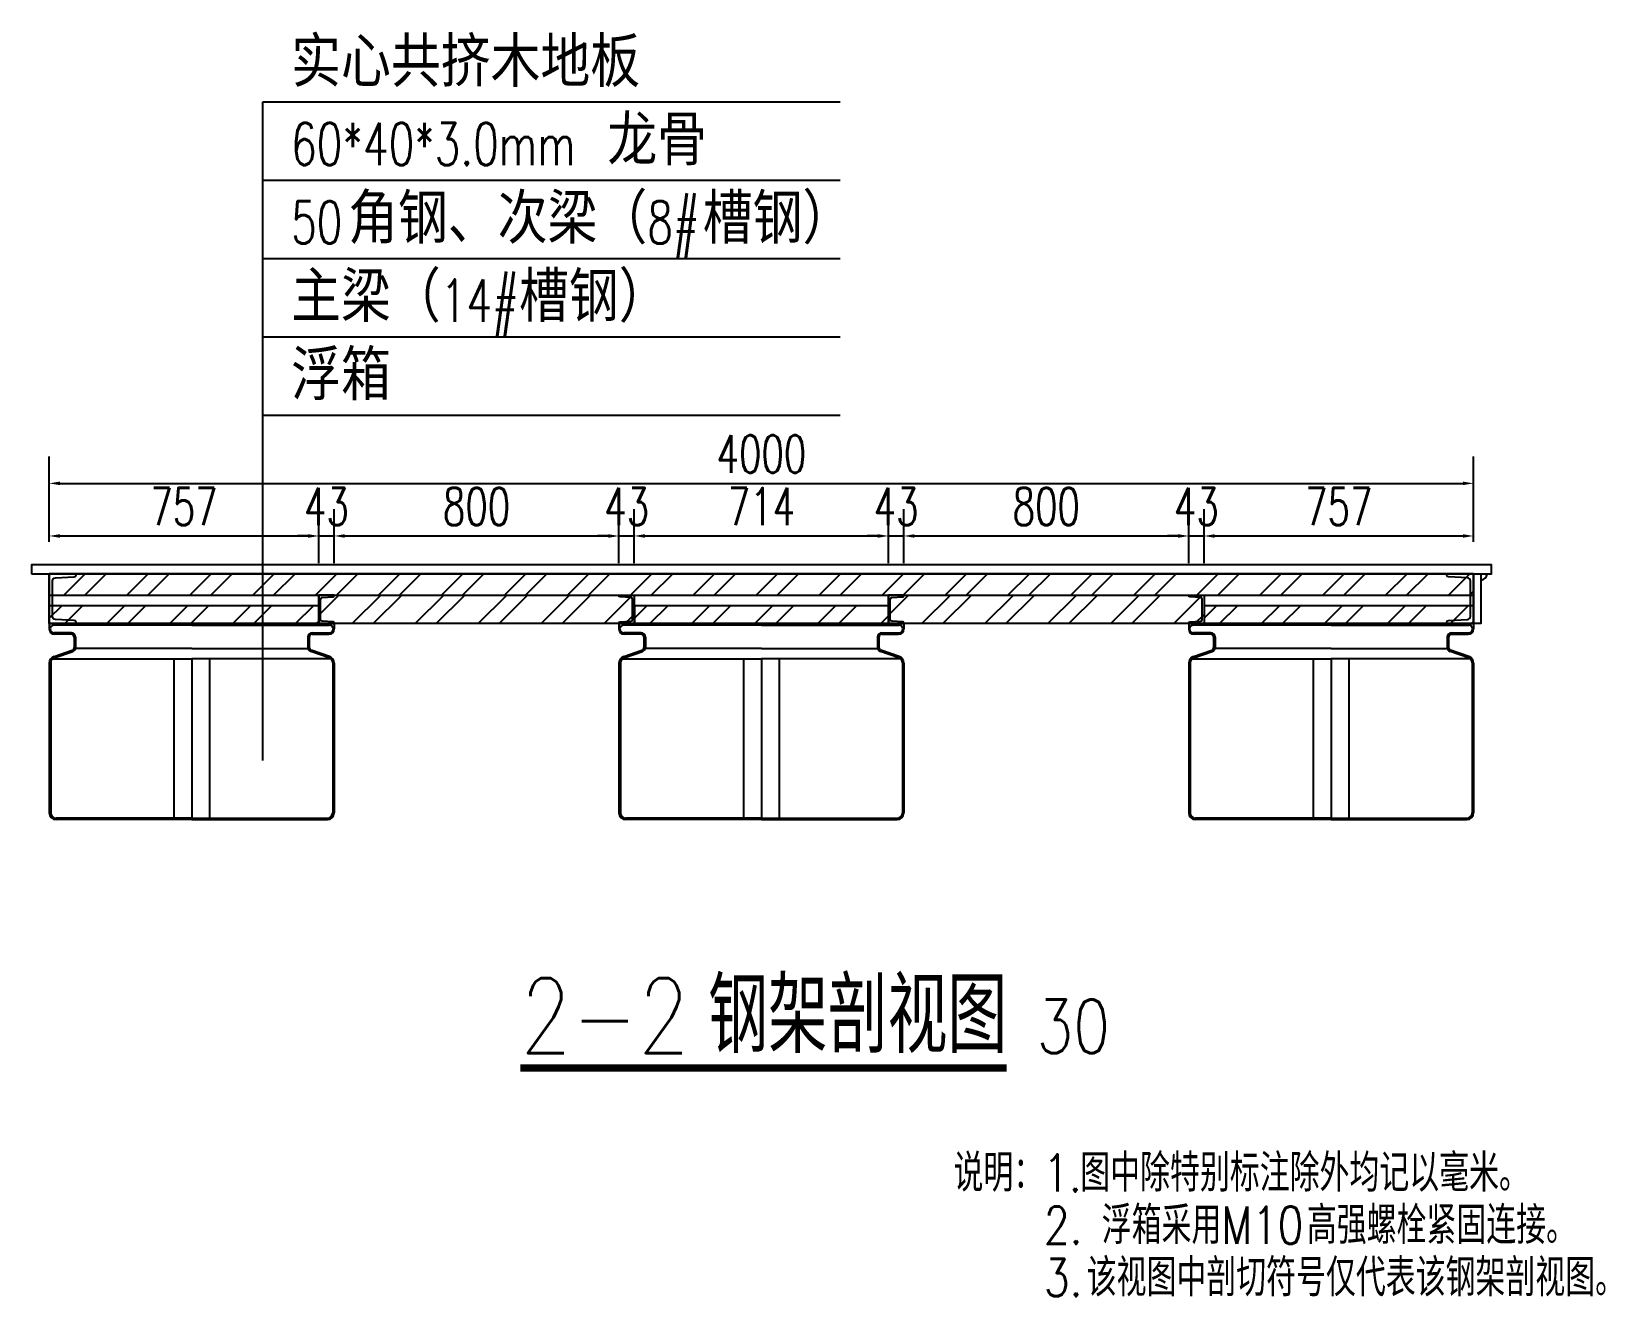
# Model space of a CAD drawing. Header units: millimetres. Extents: x -1471591 to 944464, y -468930 to 547002.
# Drawn here: x -992932 to -988511, y 29361 to 32912 of the extents above; entities that cross this region are included whole.
import ezdxf

# ---------------------------------------------------------------- set-up
doc = ezdxf.new("R2010")
doc.units = ezdxf.units.MM
doc.header["$LTSCALE"] = 10
doc.header["$PDMODE"] = 35
for name, color, linetype in [('DIM_SYMB', 3, 'Continuous'), ('PUB_TEXT', 7, 'Continuous'), ('W-FLOAT_BOWL浮筒', 253, 'Continuous'), ('W-STEEL_FRAME钢架', 3, 'Continuous'), ('W-STEEL_KEEL钢龙骨', 5, 'Continuous'), ('W-WOOD_FLOOR木地板', 30, 'Continuous'), ('中实线', 1, 'Continuous')]:
    doc.layers.add(name, color=color, linetype=linetype)
doc.styles.add('_TCH_DIM', font='SIMPLEX.shx', dxfattribs={"bigfont": 'hztxt.shx'})
doc.styles.get("Standard").update_dxf_attribs({"font": 'simplex.shx', "width": 0.8, "bigfont": 'hztxt.shx'})
doc.styles.add('STANDARD_T3', font='simplex.shx', dxfattribs={"width": 0.7, "bigfont": 'hztxt.shx'})
doc.dimstyles.new('W&&30', dxfattribs={"dimtxt": 105, "dimasz": 30, "dimexe": 75, "dimexo": 90, "dimgap": 30, "dimtad": 1, "dimdec": 0, "dimzin": 0, "dimdsep": 46, "dimtxsty": 'STANDARD_T3', "dimcen": 0.09, "dimclrd": 1, "dimclre": 1, "dimclrt": 7, "dimazin": 2, "dimtfac": 1, "dimtdec": 0, "dimtix": 1, "dimtmove": 2, "dimatfit": 3, "dimfxl": 0, "dimtolj": 1, "dimtzin": 0, "dimarcsym": 0})

msp = doc.modelspace()

# ---------------------------------------------------------------- texts
at = {"layer": 'PUB_TEXT', "color": 7, "style": '_TCH_DIM'}
for s, p in [('实心共挤木地板', (-992202.5, 32756.2)), ('龙骨', (-991314.5, 32536.4)), ('角钢、次梁（', (-992042.5, 32316.6)), ('槽钢）', (-991046.5, 32316.6)), ('主梁（', (-992202.5, 32096.8)), ('槽钢）', (-991562.5, 32096.8)), ('浮箱', (-992202.5, 31877))]:
    msp.add_text(s, height=140, dxfattribs=at).set_placement(p)
at = {"layer": 'PUB_TEXT', "color": 7, "style": '_TCH_DIM', "width": 0.705882}
for s, p in [('60*40*3.0mm', (-992202.5, 32536.4)), ('8#', (-991202.5, 32316.6)), ('50', (-992202.5, 32316.6)), ('14#', (-991782.5, 32096.8))]:
    msp.add_text(s, height=119, dxfattribs=at).set_placement(p)
at = {"layer": 'PUB_TEXT', "color": 7, "width": 0.8}
for s, height, p in [('2-2', 210, (-991559.3, 30044.3)), ('钢架剖视图', 210, (-991031.3, 30044.3)), ('30', 150, (-990108.9, 30044.3))]:
    msp.add_text(s, height=height, dxfattribs=at).set_placement(p)
at = {"layer": 'W-STEEL_FRAME钢架', "color": 0, "width": 0.8}
for s, p in [('说明：', (-990342.3, 29655.5)), ('1.', (-990090.3, 29655.5)), ('图中除特别标注除外均记以毫米。', (-989986.3, 29655.5)), ('浮箱采用', (-989926, 29508.5)), ('高强螺栓紧固连接。', (-989350, 29508.5)), ('2.', (-990088.3, 29508.5)), ('M10', (-989590, 29508.5)), ('3.', (-990088.3, 29361.5)), ('该视图中剖切符号仅代表该钢架剖视图。', (-989968.3, 29361.5))]:
    msp.add_text(s, height=105, dxfattribs=at).set_placement(p)

# ---------------------------------------------------------------- blocks, each defined once
blk = doc.blocks.new('*U215')
at = {"layer": 'W-FLOAT_BOWL浮筒'}
for p, q in [((-400, 275), (-400, 260)), ((0, 275), (-400, 275)), ((0, 271), (-386.4, 271)), ((0, 275), (400, 275)), ((0, 271), (386.4, 271)), ((400, 275), (400, 260)), ((-338, 249), (-386.4, 249)), ((-338, 245), (-385, 245)), ((-330, 237), (-330, 208.2)), ((-326, 237), (-326, 208.2)), ((326, 237), (326, 208.2)), ((330, 237), (330, 208.2)), ((338, 249), (386.4, 249)), ((338, 245), (385, 245)), ((-386.6, 182.8), (-335.4, 200.6)), ((-385.9, 178.8), (-334.1, 196.9)), ((0, 205.3), (-326.3, 205.3)), ((0, 205.3), (326.3, 205.3)), ((385.9, 178.8), (334.1, 196.9)), ((386.6, 182.8), (335.4, 200.6)), ((-400, 163.9), (-400, -256)), ((-396, 164.7), (-396, -256)), ((-390.7, 176.1), (0, 176.1)), ((-50, 176.1), (-50, -271)), ((390.7, 176.1), (0, 176.1)), ((0, 176.1), (0, -271)), ((0, 176.1), (0, -271)), ((50, 176.1), (50, -271)), ((396, 164.7), (396, -256)), ((400, 163.9), (400, -256)), ((0, -271), (-381, -271)), ((0, -275), (-381, -275)), ((0, -271), (381, -271)), ((0, -275), (381, -275))]:
    blk.add_line(p, q, dxfattribs=at)
for points in [[(-399.9, 275), (-330.3, 275)], [(-399.9, 275), (-330.3, 275)], [(399.9, 275), (330.3, 275)], [(399.9, 275), (330.3, 275)]]:
    blk.add_lwpolyline(points, dxfattribs=at)
for centre, radius, start, end in [((-386.4, 260), 11, 90, 270), ((386.4, 260), 11, 270, 90), ((-385, 260), 15, 180, 270), ((-338, 237), 12, 0, 90), ((-338, 237), 8, 0, 90), ((338, 237), 12, 90, 180), ((338, 237), 8, 90, 180), ((385, 260), 15, 270, 0), ((-380, 163.9), 20, 109.1798, 180), ((-381, 164.7), 15, 109.1798, 180), ((-338, 208.2), 8, 289.1798, 0), ((-338, 208.2), 12, 289.1798, 0), ((338, 208.2), 12, 180, 250.8202), ((338, 208.2), 8, 180, 250.8202), ((381, 164.7), 15, 0, 70.8202), ((380, 163.9), 20, 0, 70.8202), ((-381, -256), 19, 180, 270), ((-381, -256), 15, 180, 270), ((381, -256), 15, 270, 0), ((381, -256), 19, 270, 0)]:
    blk.add_arc(centre, radius, start, end, dxfattribs=at)
blk = doc.blocks.new('*U216')
at = {"layer": '中实线', "color": 0, "linetype": 'ByBlock', "lineweight": -2}
for p in [(0, 0), (1600, 0), (3200, 0)]:
    blk.add_blockref('*U215', p, dxfattribs=at)
blk = doc.blocks.new('*D218')
at = {"color": 1, "lineweight": -2, "transparency": 16777216}
for p, q in [((-992881.8, 31479.8), (-992881.8, 31570.8)), ((-992124.9, 31419.8), (-992124.9, 31570.8)), ((-992851.8, 31495.8), (-992154.9, 31495.8))]:
    blk.add_line(p, q, dxfattribs=at)
at = {"color": 1, "transparency": 16777216}
for points in [[(-992851.8, 31500.8), (-992851.8, 31490.8), (-992881.8, 31495.8)], [(-992154.9, 31500.8), (-992154.9, 31490.8), (-992124.9, 31495.8)]]:
    blk.add_solid(points, dxfattribs=at)
at = {"layer": 'Defpoints', "color": 0, "transparency": 16777216}
for p in [(-992124.9, 31495.8), (-992881.8, 31389.8), (-992124.9, 31329.8)]:
    blk.add_point(p, dxfattribs=at)
at = {"color": 7, "transparency": 16777216, "insert": (-992503.4, 31578.3), "char_height": 105, "attachment_point": 5, "style": 'STANDARD_T3'}
blk.add_mtext('\\A1;757', dxfattribs=at)
blk = doc.blocks.new('*D219')
at = {"color": 1, "lineweight": -2, "transparency": 16777216}
for p, q in [((-992124.9, 31419.8), (-992124.9, 31570.8)), ((-992081.9, 31419.8), (-992081.9, 31570.8)), ((-992154.9, 31495.8), (-992184.9, 31495.8)), ((-992124.9, 31495.8), (-992081.9, 31495.8)), ((-992051.9, 31495.8), (-992021.9, 31495.8))]:
    blk.add_line(p, q, dxfattribs=at)
at = {"color": 1, "transparency": 16777216}
for points in [[(-992154.9, 31500.8), (-992154.9, 31490.8), (-992124.9, 31495.8)], [(-992051.9, 31500.8), (-992051.9, 31490.8), (-992081.9, 31495.8)]]:
    blk.add_solid(points, dxfattribs=at)
at = {"layer": 'Defpoints', "color": 0, "transparency": 16777216}
for p in [(-992081.9, 31495.8), (-992124.9, 31329.8), (-992081.9, 31329.8)]:
    blk.add_point(p, dxfattribs=at)
at = {"color": 7, "transparency": 16777216, "insert": (-992103.4, 31578.3), "char_height": 105, "attachment_point": 5, "style": 'STANDARD_T3'}
blk.add_mtext('\\A1;43', dxfattribs=at)
blk = doc.blocks.new('*D220')
at = {"color": 1, "lineweight": -2, "transparency": 16777216}
for p, q in [((-992081.9, 31419.8), (-992081.9, 31570.8)), ((-991281.8, 31419.8), (-991281.8, 31570.8)), ((-992051.9, 31495.8), (-991311.8, 31495.8))]:
    blk.add_line(p, q, dxfattribs=at)
at = {"color": 1, "transparency": 16777216}
for points in [[(-992051.9, 31500.8), (-992051.9, 31490.8), (-992081.9, 31495.8)], [(-991311.8, 31500.8), (-991311.8, 31490.8), (-991281.8, 31495.8)]]:
    blk.add_solid(points, dxfattribs=at)
at = {"layer": 'Defpoints', "color": 0, "transparency": 16777216}
for p in [(-991281.8, 31495.8), (-992081.9, 31329.8), (-991281.8, 31329.8)]:
    blk.add_point(p, dxfattribs=at)
at = {"color": 7, "transparency": 16777216, "insert": (-991681.8, 31578.3), "char_height": 105, "attachment_point": 5, "style": 'STANDARD_T3'}
blk.add_mtext('\\A1;800', dxfattribs=at)
blk = doc.blocks.new('*D221')
at = {"color": 1, "lineweight": -2, "transparency": 16777216}
for p, q in [((-991281.8, 31419.8), (-991281.8, 31570.8)), ((-991238.8, 31419.8), (-991238.8, 31570.8)), ((-991311.8, 31495.8), (-991341.8, 31495.8)), ((-991281.8, 31495.8), (-991238.8, 31495.8)), ((-991208.8, 31495.8), (-991178.8, 31495.8))]:
    blk.add_line(p, q, dxfattribs=at)
at = {"color": 1, "transparency": 16777216}
for points in [[(-991311.8, 31500.8), (-991311.8, 31490.8), (-991281.8, 31495.8)], [(-991208.8, 31500.8), (-991208.8, 31490.8), (-991238.8, 31495.8)]]:
    blk.add_solid(points, dxfattribs=at)
at = {"layer": 'Defpoints', "color": 0, "transparency": 16777216}
for p in [(-991238.8, 31495.8), (-991281.8, 31329.8), (-991238.8, 31329.8)]:
    blk.add_point(p, dxfattribs=at)
at = {"color": 7, "transparency": 16777216, "insert": (-991260.3, 31578.3), "char_height": 105, "attachment_point": 5, "style": 'STANDARD_T3'}
blk.add_mtext('\\A1;43', dxfattribs=at)
blk = doc.blocks.new('*D222')
at = {"color": 1, "lineweight": -2, "transparency": 16777216}
for p, q in [((-989638.8, 31419.8), (-989638.8, 31570.8)), ((-988881.8, 31479.8), (-988881.8, 31570.8)), ((-989608.8, 31495.8), (-988911.8, 31495.8))]:
    blk.add_line(p, q, dxfattribs=at)
at = {"color": 1, "transparency": 16777216}
for points in [[(-989608.8, 31500.8), (-989608.8, 31490.8), (-989638.8, 31495.8)], [(-988911.8, 31500.8), (-988911.8, 31490.8), (-988881.8, 31495.8)]]:
    blk.add_solid(points, dxfattribs=at)
at = {"layer": 'Defpoints', "color": 0, "transparency": 16777216}
for p in [(-988881.8, 31495.8), (-988881.8, 31389.8), (-989638.8, 31329.8)]:
    blk.add_point(p, dxfattribs=at)
at = {"color": 7, "transparency": 16777216, "insert": (-989260.3, 31578.3), "char_height": 105, "attachment_point": 5, "style": 'STANDARD_T3'}
blk.add_mtext('\\A1;757', dxfattribs=at)
blk = doc.blocks.new('*D223')
at = {"color": 1, "lineweight": -2, "transparency": 16777216}
for p, q in [((-992881.8, 31479.8), (-992881.8, 31718.5)), ((-988881.8, 31479.8), (-988881.8, 31718.5)), ((-992851.8, 31643.5), (-988911.8, 31643.5))]:
    blk.add_line(p, q, dxfattribs=at)
at = {"color": 1, "transparency": 16777216}
for points in [[(-992851.8, 31648.5), (-992851.8, 31638.5), (-992881.8, 31643.5)], [(-988911.8, 31648.5), (-988911.8, 31638.5), (-988881.8, 31643.5)]]:
    blk.add_solid(points, dxfattribs=at)
at = {"layer": 'Defpoints', "color": 0, "transparency": 16777216}
for p in [(-988881.8, 31643.5), (-992881.8, 31389.8), (-988881.8, 31389.8)]:
    blk.add_point(p, dxfattribs=at)
at = {"color": 7, "transparency": 16777216, "insert": (-990881.8, 31726), "char_height": 105, "attachment_point": 5, "style": 'STANDARD_T3'}
blk.add_mtext('\\A1;4000', dxfattribs=at)
blk = doc.blocks.new('*D240')
at = {"color": 1, "lineweight": -2, "transparency": 16777216}
for p, q in [((-991238.8, 31419.8), (-991238.8, 31570.8)), ((-990524.9, 31419.8), (-990524.9, 31570.8)), ((-991208.8, 31495.8), (-990554.9, 31495.8))]:
    blk.add_line(p, q, dxfattribs=at)
at = {"color": 1, "transparency": 16777216}
for points in [[(-991208.8, 31500.8), (-991208.8, 31490.8), (-991238.8, 31495.8)], [(-990554.9, 31500.8), (-990554.9, 31490.8), (-990524.9, 31495.8)]]:
    blk.add_solid(points, dxfattribs=at)
at = {"layer": 'Defpoints', "color": 0, "transparency": 16777216}
for p in [(-990524.9, 31495.8), (-991238.8, 31329.8), (-990524.9, 31329.8)]:
    blk.add_point(p, dxfattribs=at)
at = {"color": 7, "transparency": 16777216, "insert": (-990881.8, 31578.3), "char_height": 105, "attachment_point": 5, "style": 'STANDARD_T3'}
blk.add_mtext('\\A1;714', dxfattribs=at)
blk = doc.blocks.new('*D241')
at = {"color": 1, "lineweight": -2, "transparency": 16777216}
for p, q in [((-990524.9, 31419.8), (-990524.9, 31570.8)), ((-990481.9, 31419.8), (-990481.9, 31570.8)), ((-990554.9, 31495.8), (-990584.9, 31495.8)), ((-990524.9, 31495.8), (-990481.9, 31495.8)), ((-990451.9, 31495.8), (-990421.9, 31495.8))]:
    blk.add_line(p, q, dxfattribs=at)
at = {"color": 1, "transparency": 16777216}
for points in [[(-990554.9, 31500.8), (-990554.9, 31490.8), (-990524.9, 31495.8)], [(-990451.9, 31500.8), (-990451.9, 31490.8), (-990481.9, 31495.8)]]:
    blk.add_solid(points, dxfattribs=at)
at = {"layer": 'Defpoints', "color": 0, "transparency": 16777216}
for p in [(-990481.9, 31495.8), (-990524.9, 31329.8), (-990481.9, 31329.8)]:
    blk.add_point(p, dxfattribs=at)
at = {"color": 7, "transparency": 16777216, "insert": (-990503.4, 31578.3), "char_height": 105, "attachment_point": 5, "style": 'STANDARD_T3'}
blk.add_mtext('\\A1;43', dxfattribs=at)
blk = doc.blocks.new('*D242')
at = {"color": 1, "lineweight": -2, "transparency": 16777216}
for p, q in [((-990481.9, 31419.8), (-990481.9, 31570.8)), ((-989681.8, 31419.8), (-989681.8, 31570.8)), ((-990451.9, 31495.8), (-989711.8, 31495.8))]:
    blk.add_line(p, q, dxfattribs=at)
at = {"color": 1, "transparency": 16777216}
for points in [[(-990451.9, 31500.8), (-990451.9, 31490.8), (-990481.9, 31495.8)], [(-989711.8, 31500.8), (-989711.8, 31490.8), (-989681.8, 31495.8)]]:
    blk.add_solid(points, dxfattribs=at)
at = {"layer": 'Defpoints', "color": 0, "transparency": 16777216}
for p in [(-989681.8, 31495.8), (-990481.9, 31329.8), (-989681.8, 31329.8)]:
    blk.add_point(p, dxfattribs=at)
at = {"color": 7, "transparency": 16777216, "insert": (-990081.8, 31578.3), "char_height": 105, "attachment_point": 5, "style": 'STANDARD_T3'}
blk.add_mtext('\\A1;800', dxfattribs=at)
blk = doc.blocks.new('*D243')
at = {"color": 1, "lineweight": -2, "transparency": 16777216}
for p, q in [((-989681.8, 31419.8), (-989681.8, 31570.8)), ((-989638.8, 31419.8), (-989638.8, 31570.8)), ((-989711.8, 31495.8), (-989741.8, 31495.8)), ((-989681.8, 31495.8), (-989638.8, 31495.8)), ((-989608.8, 31495.8), (-989578.8, 31495.8))]:
    blk.add_line(p, q, dxfattribs=at)
at = {"color": 1, "transparency": 16777216}
for points in [[(-989711.8, 31500.8), (-989711.8, 31490.8), (-989681.8, 31495.8)], [(-989608.8, 31500.8), (-989608.8, 31490.8), (-989638.8, 31495.8)]]:
    blk.add_solid(points, dxfattribs=at)
at = {"layer": 'Defpoints', "color": 0, "transparency": 16777216}
for p in [(-989638.8, 31495.8), (-989681.8, 31329.8), (-989638.8, 31329.8)]:
    blk.add_point(p, dxfattribs=at)
at = {"color": 7, "transparency": 16777216, "insert": (-989660.3, 31578.3), "char_height": 105, "attachment_point": 5, "style": 'STANDARD_T3'}
blk.add_mtext('\\A1;43', dxfattribs=at)

# ---------------------------------------------------------------- dimensions: what is measured, and where the dimension line sits
for base, p1, p2, picture, middle in [((-988881.8, 31643.5), (-992881.8, 31389.8), (-988881.8, 31389.8), '*D223', (-990881.8, 31726)), ((-992124.9, 31495.8), (-992881.8, 31389.8), (-992124.9, 31329.8), '*D218', (-992503.4, 31578.3)), ((-992081.9, 31495.8), (-992124.9, 31329.8), (-992081.9, 31329.8), '*D219', (-992103.4, 31578.3)), ((-991281.8, 31495.8), (-992081.9, 31329.8), (-991281.8, 31329.8), '*D220', (-991681.8, 31578.3)), ((-991238.8, 31495.8), (-991281.8, 31329.8), (-991238.8, 31329.8), '*D221', (-991260.3, 31578.3)), ((-990524.9, 31495.8), (-991238.8, 31329.8), (-990524.9, 31329.8), '*D240', (-990881.8, 31578.3)), ((-990481.9, 31495.8), (-990524.9, 31329.8), (-990481.9, 31329.8), '*D241', (-990503.4, 31578.3)), ((-989681.8, 31495.8), (-990481.9, 31329.8), (-989681.8, 31329.8), '*D242', (-990081.8, 31578.3)), ((-989638.8, 31495.8), (-989681.8, 31329.8), (-989638.8, 31329.8), '*D243', (-989660.3, 31578.3)), ((-988881.8, 31495.8), (-989638.8, 31329.8), (-988881.8, 31389.8), '*D222', (-989260.3, 31578.3))]:
    dim = msp.add_linear_dim(base=base, p1=p1, p2=p2, dimstyle='W&&30')
    dim.commit()
    dim.dimension.update_dxf_attribs({"geometry": picture, "text_midpoint": middle})

# ---------------------------------------------------------------- hatches: boundary and pattern name
at = {"layer": 'W-STEEL_FRAME钢架'}
h = msp.add_hatch(dxfattribs=at)
h.set_pattern_fill('金属', color=6, scale=50)
h.set_pattern_definition([(45, (3451.75, 702.76), (-88.388348, 88.388348), []), (45, (3510.68, 702.76), (-88.388348, 88.388348), [])])
h.paths.add_polyline_path([(-992124.9, 31249.8), (-992124.9, 31299.8), (-992881.8, 31299.8), (-992881.8, 31249.8)])
h = msp.add_hatch(dxfattribs=at)
h.set_pattern_fill('金属', color=1, scale=50)
h.set_pattern_definition([(45, (3748.4, 1193.86), (-88.388348, 88.388348), []), (45, (3807.32, 1193.86), (-88.388348, 88.388348), [])])
h.paths.add_polyline_path([(-991238.8, 31249.8), (-991238.8, 31329.8), (-992124.9, 31329.8), (-992124.9, 31249.8)])
h = msp.add_hatch(dxfattribs=at)
h.set_pattern_fill('金属', color=6, scale=50)
h.set_pattern_definition([(45, (5094.83, 702.76), (-88.388348, 88.388348), []), (45, (5153.76, 702.76), (-88.388348, 88.388348), [])])
h.paths.add_polyline_path([(-990524.9, 31249.8), (-990524.9, 31299.8), (-991238.7, 31299.8), (-991238.7, 31249.8)])
h = msp.add_hatch(dxfattribs=at)
h.set_pattern_fill('金属', color=1, scale=50)
h.set_pattern_definition([(45, (5348.4, 1193.86), (-88.388348, 88.388348), []), (45, (5407.32, 1193.86), (-88.388348, 88.388348), [])])
h.paths.add_polyline_path([(-989638.8, 31249.8), (-989638.8, 31329.8), (-990524.9, 31329.8), (-990524.9, 31249.8)])
h = msp.add_hatch(dxfattribs=at)
h.set_pattern_fill('金属', color=6, scale=50)
h.set_pattern_definition([(45, (6694.83, 702.76), (-88.388348, 88.388348), []), (45, (6753.76, 702.76), (-88.388348, 88.388348), [])])
h.paths.add_polyline_path([(-988881.8, 31249.8), (-988881.8, 31299.8), (-989638.7, 31299.8), (-989638.7, 31249.8)])
at = {"layer": 'W-STEEL_KEEL钢龙骨'}
h = msp.add_hatch(dxfattribs=at)
h.set_pattern_fill('金属', color=256, scale=50)
h.set_pattern_definition([(45, (6488.53, 1818.91), (-88.388348, 88.388348), []), (45, (6547.45, 1818.91), (-88.388348, 88.388348), [])])
h.paths.add_polyline_path([(-988881.8, 31329.8), (-988881.8, 31389.8), (-992881.8, 31389.8), (-992881.8, 31329.8)])

# ---------------------------------------------------------------- linework, layer by layer
at = {"layer": 'DIM_SYMB'}
for p, q in [((-992282.3, 31835), (-992282.3, 32714.2)), ((-992282.3, 32714.2), (-990660.7, 32714.2)), ((-992282.3, 32494.4), (-990660.7, 32494.4)), ((-992282.3, 32274.6), (-990660.7, 32274.6)), ((-992282.3, 32054.8), (-990660.7, 32054.8)), ((-992282.3, 30865.1), (-992282.3, 31835)), ((-992282.3, 31835), (-990660.7, 31835))]:
    msp.add_line(p, q, dxfattribs=at)
at = {"layer": 'DIM_SYMB', "const_width": 21}
msp.add_lwpolyline([(-991559.3, 30002.3), (-990192.9, 30002.3)], dxfattribs=at)
at = {"layer": 'W-STEEL_FRAME钢架'}
msp.add_lwpolyline([(-992881.8, 31389.8), (-988881.8, 31389.8), (-988881.8, 31249.8), (-992881.8, 31249.8)], close=True, dxfattribs=at)
for points in [[(-992806.6, 31389.8), (-992881.8, 31389.8), (-992881.8, 31249.8), (-992806.6, 31249.8), (-992806.6, 31253.5, 0.398895), (-992811.6, 31258.8), (-992864.8, 31261.6, -0.398895), (-992873.1, 31270.3), (-992873.1, 31369.2, -0.398895), (-992864.8, 31378), (-992811.6, 31380.8, 0.398895), (-992806.6, 31386)], [(-988957, 31389.8), (-988881.8, 31389.8), (-988881.8, 31249.8), (-988957, 31249.8), (-988957, 31253.5, -0.398895), (-988952, 31258.8), (-988898.8, 31261.6, 0.398895), (-988890.5, 31270.3), (-988890.5, 31369.2, 0.398895), (-988898.8, 31378), (-988952, 31380.8, -0.398895), (-988957, 31386)]]:
    msp.add_lwpolyline(points, format="xyb", close=True, dxfattribs=at)
at = {"layer": 'W-STEEL_FRAME钢架', "color": 6}
for points in [[(-992881.8, 31249.8), (-992124.9, 31249.8), (-992124.9, 31299.8), (-992881.8, 31299.8)], [(-991238.7, 31249.8), (-990524.9, 31249.8), (-990524.9, 31299.8), (-991238.7, 31299.8)], [(-989638.7, 31249.8), (-988881.8, 31249.8), (-988881.8, 31299.8), (-989638.7, 31299.8)]]:
    msp.add_lwpolyline(points, close=True, dxfattribs=at)
at = {"layer": 'W-STEEL_FRAME钢架', "color": 1}
for points in [[(-992081.9, 31329.8), (-992124.9, 31329.8), (-992124.9, 31249.8), (-992081.9, 31249.8), (-992081.9, 31251.9, 0.398895), (-992084.8, 31254.9), (-992115.2, 31256.5, -0.398895), (-992119.9, 31261.5), (-992119.9, 31318, -0.398895), (-992115.2, 31323), (-992084.8, 31324.6, 0.398895), (-992081.9, 31327.6)], [(-991281.8, 31329.8), (-991238.8, 31329.8), (-991238.8, 31249.8), (-991281.8, 31249.8), (-991281.8, 31251.9, -0.398895), (-991278.9, 31254.9), (-991248.5, 31256.5, 0.398895), (-991243.8, 31261.5), (-991243.8, 31318, 0.398895), (-991248.5, 31323), (-991278.9, 31324.6, -0.398895), (-991281.8, 31327.6)], [(-990481.9, 31329.8), (-990524.9, 31329.8), (-990524.9, 31249.8), (-990481.9, 31249.8), (-990481.9, 31251.9, 0.398895), (-990484.8, 31254.9), (-990515.2, 31256.5, -0.398895), (-990519.9, 31261.5), (-990519.9, 31318, -0.398895), (-990515.2, 31323), (-990484.8, 31324.6, 0.398895), (-990481.9, 31327.6)], [(-989681.8, 31329.8), (-989638.8, 31329.8), (-989638.8, 31249.8), (-989681.8, 31249.8), (-989681.8, 31251.9, -0.398895), (-989678.9, 31254.9), (-989648.5, 31256.5, 0.398895), (-989643.8, 31261.5), (-989643.8, 31318, 0.398895), (-989648.5, 31323), (-989678.9, 31324.6, -0.398895), (-989681.8, 31327.6)]]:
    msp.add_lwpolyline(points, format="xyb", close=True, dxfattribs=at)
for points in [[(-992124.9, 31329.8), (-991238.8, 31329.8), (-991238.8, 31249.8), (-992124.9, 31249.8)], [(-990524.9, 31329.8), (-989638.8, 31329.8), (-989638.8, 31249.8), (-990524.9, 31249.8)]]:
    msp.add_lwpolyline(points, close=True, dxfattribs=at)
at = {"layer": 'W-STEEL_KEEL钢龙骨'}
msp.add_lwpolyline([(-992881.8, 31329.8), (-988881.8, 31329.8), (-988881.8, 31389.8), (-992881.8, 31389.8)], close=True, dxfattribs=at)
at = {"layer": 'W-WOOD_FLOOR木地板'}
for points in [[(-992931.8, 31389.8), (-988831.7, 31389.8), (-988831.7, 31414.8), (-992931.8, 31414.8)], [(-988881.8, 31389.8), (-988861.8, 31389.8), (-988861.8, 31249.8), (-988881.8, 31249.8)]]:
    msp.add_lwpolyline(points, close=True, dxfattribs=at)
msp.add_arc((-988861.8, 31389.8), 18, 270, 0, dxfattribs=at)

# ---------------------------------------------------------------- block references
at = {"layer": '中实线'}
msp.add_blockref('*U216', (-992481.8, 30974.8), dxfattribs=at)

msp.set_redraw_order([(e.dxf.handle, doc.entitydb.next_handle()) for e in msp.query("TEXT MTEXT ATTDEF DIMENSION ARC_DIMENSION")])  # texts and dimensions are drawn at this point

doc.saveas('drawing.dxf')
